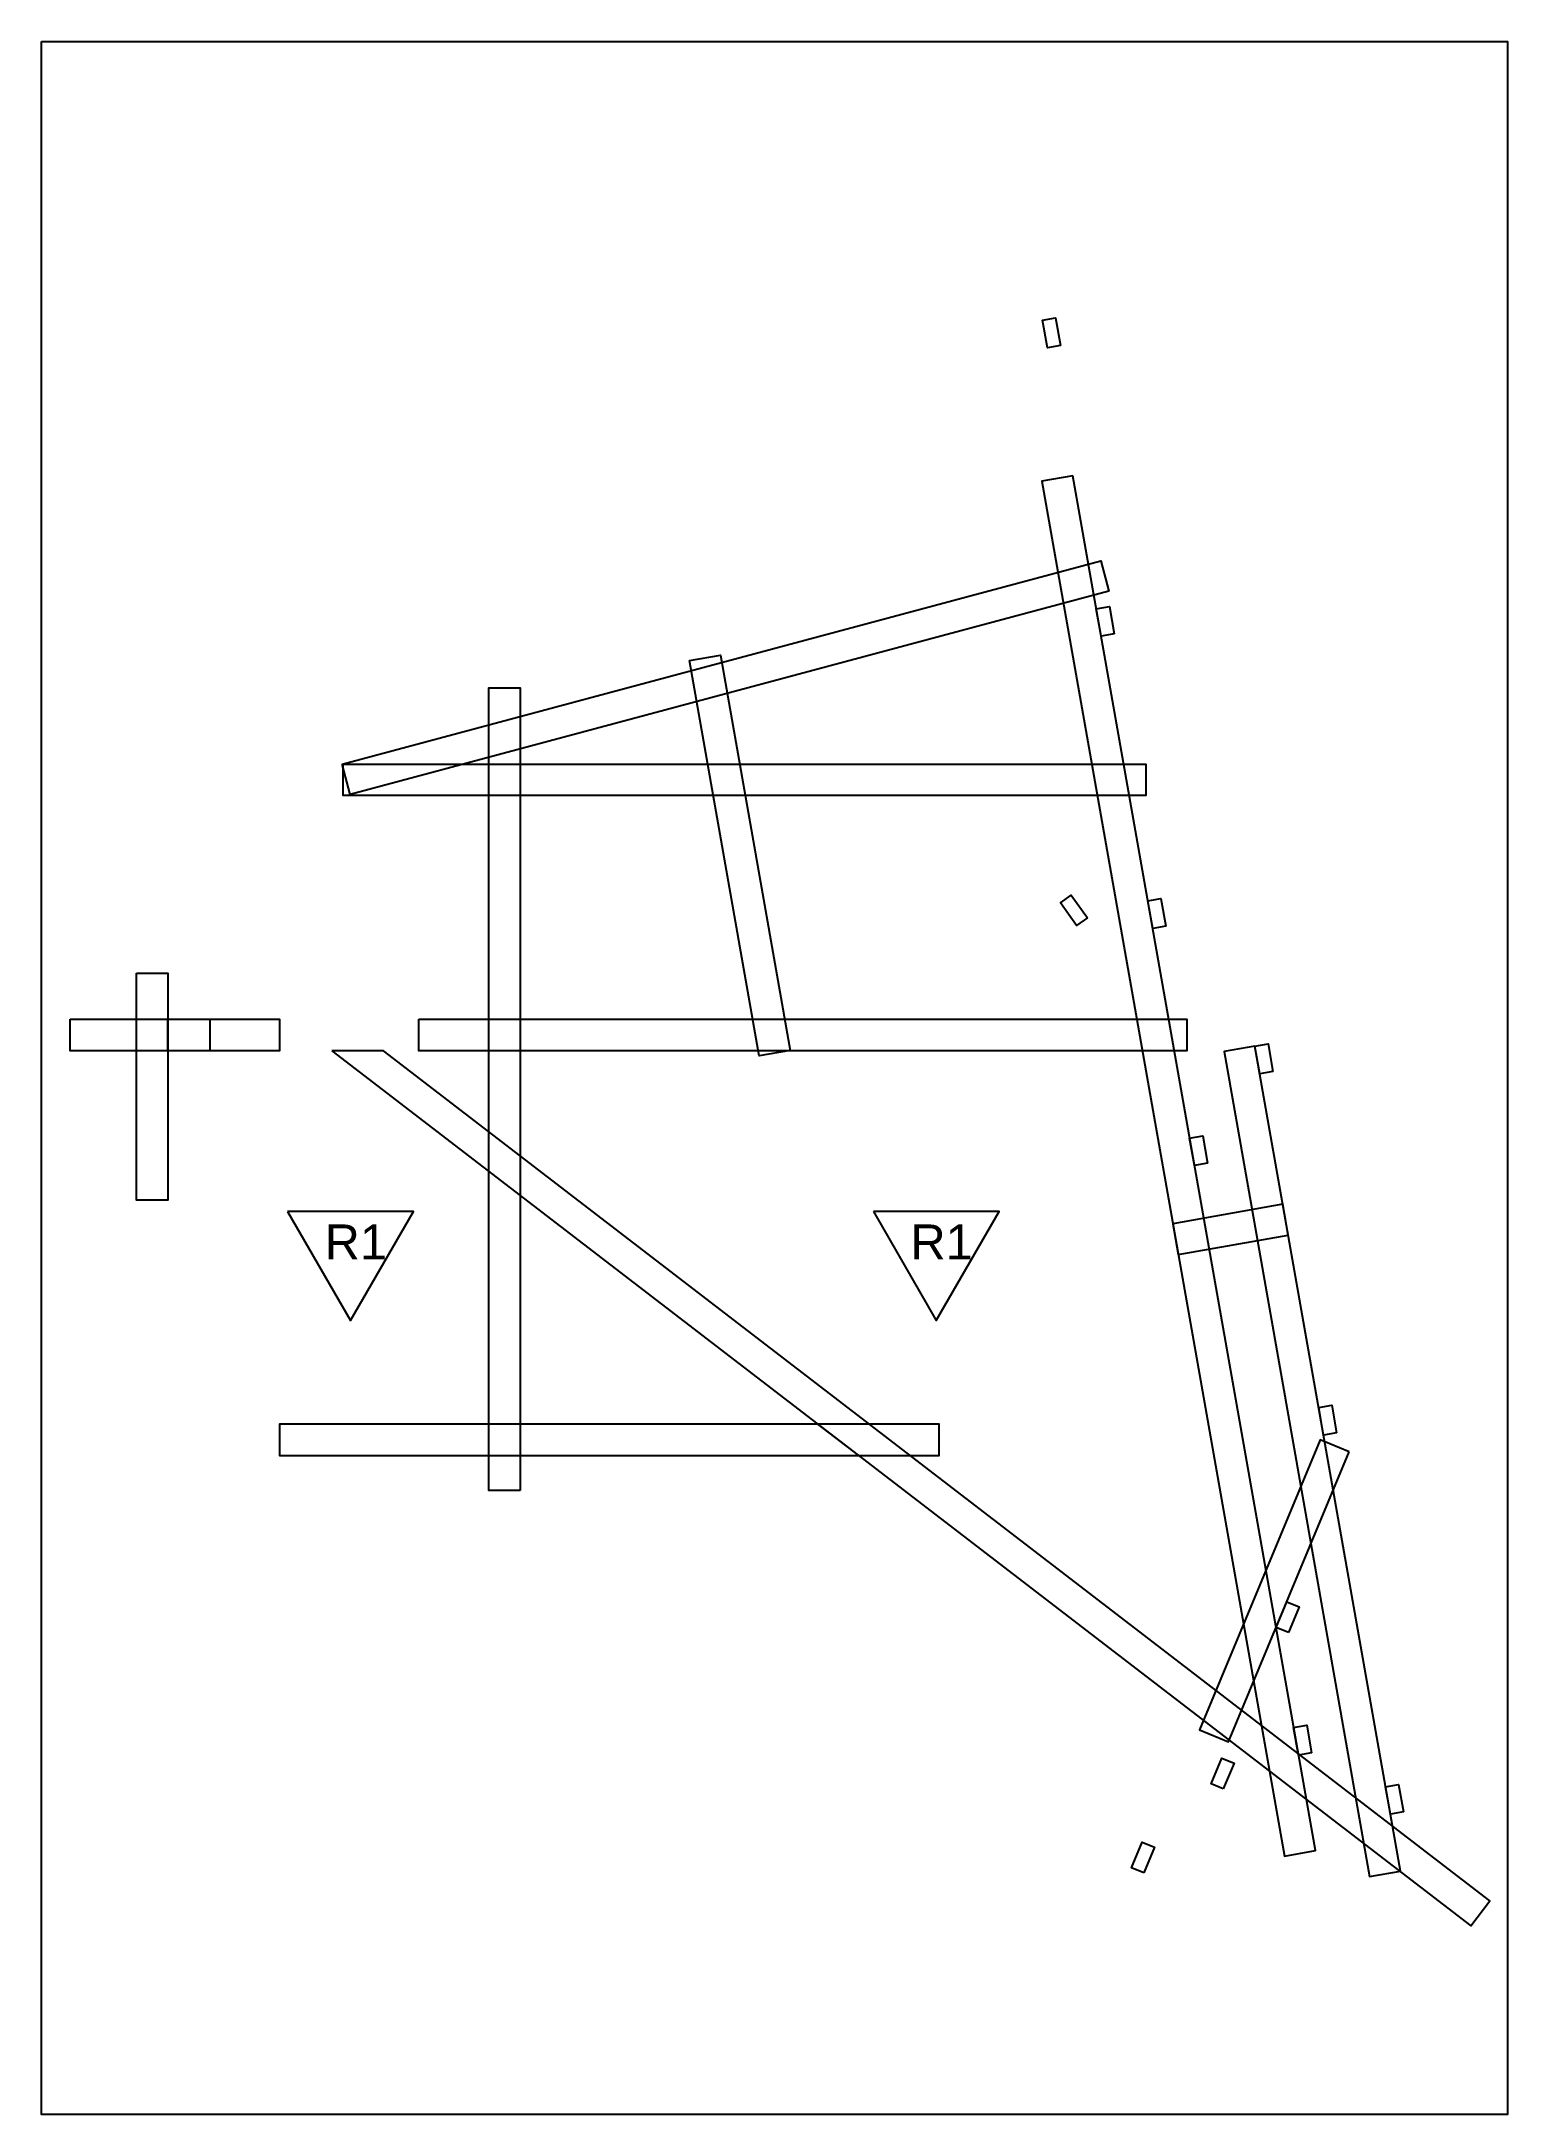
# Model space of a CAD drawing. Header units: millimetres. Extents: x -2666 to 6286, y -11880 to 4849.
# Drawn here: x -576 to -156, y 972 to 1566 of the extents above; entities that cross this region are included whole.
import ezdxf

# ---------------------------------------------------------------- set-up
doc = ezdxf.new("R2010")
doc.units = ezdxf.units.MM
for name, color, linetype in [('0-rib1', 6, 'Continuous'), ('座標', 3, 'Continuous'), ('樑', 4, 'Continuous')]:
    doc.layers.add(name, color=color, linetype=linetype)
doc.layers.add('default', color=11, linetype='Continuous', plot=False)
doc.styles.get("Standard").update_dxf_attribs({"font": 'arial.ttf'})

msp = doc.modelspace()

# ---------------------------------------------------------------- texts
at = {"layer": '座標', "char_height": 10, "attachment_point": 1}
for insert in [(-494.471, 1227.104), (-326.645, 1227.104)]:
    msp.add_mtext_dynamic_manual_height_columns('R1', width=22.24738, gutter_width=12.5, heights=[0], dxfattribs=dict(at, insert=insert))

# ---------------------------------------------------------------- linework, layer by layer
at = {"layer": '0-rib1'}
for points in [[(-280.111, 1441.597), (-288.974, 1440.034), (-219.515, 1046.111), (-210.652, 1047.674)], [(-489.463, 1358.975), (-272.13, 1417.209), (-269.801, 1408.516), (-487.134, 1350.282)], [(-438.441, 1150.885), (-447.441, 1150.885), (-447.441, 1380.885), (-438.441, 1380.885)], [(-489.205, 1359.009), (-259.205, 1359.009), (-259.205, 1350.009), (-489.205, 1350.009)], [(-548.366, 1299.071), (-539.366, 1299.071), (-539.366, 1234.071), (-548.366, 1234.071)], [(-567.366, 1285.885), (-527.366, 1285.885), (-527.366, 1276.885), (-567.366, 1276.885)], [(-539.366, 1285.885), (-507.366, 1285.885), (-507.366, 1276.885), (-539.366, 1276.885)], [(-467.441, 1285.885), (-247.441, 1285.885), (-247.441, 1276.885), (-467.441, 1276.885)], [(-227.94, 1278.173), (-236.804, 1276.611), (-195.128, 1040.257), (-186.265, 1041.82)], [(-218.39, 1224.009), (-219.952, 1232.872), (-251.466, 1227.316), (-249.903, 1218.452)], [(-353.161, 1169.885), (-507.441, 1169.885), (-507.441, 1160.885), (-341.452, 1160.885)], [(-438.441, 1160.885), (-318.441, 1160.885), (-318.441, 1169.885), (-438.441, 1169.885)], [(-200.918, 1161.959), (-209.227, 1165.418), (-243.814, 1082.329), (-235.505, 1078.87)]]:
    msp.add_lwpolyline(points, close=True, dxfattribs=at)
for points in [[(-389.917, 1388.67), (-381.054, 1390.232), (-361.085, 1276.979), (-369.948, 1275.417), (-389.917, 1388.67)], [(-227.94, 1278.173), (-224.198, 1278.833)], [(-492.371, 1276.885), (-166.118, 1026.119), (-160.633, 1033.255), (-477.603, 1276.885), (-492.371, 1276.885)]]:
    msp.add_lwpolyline(points, dxfattribs=at)
at = {"layer": 'default'}
msp.add_lwpolyline([(-575.591, 1566.064), (-155.591, 1566.064), (-155.591, 972.064), (-575.591, 972.064)], close=True, dxfattribs=at)
at = {"layer": '座標'}
for points in [[(-505.073, 1230.773), (-487.063, 1199.579), (-469.053, 1230.773)], [(-337.246, 1230.773), (-319.236, 1199.579), (-301.226, 1230.773)]]:
    msp.add_lwpolyline(points, close=True, dxfattribs=at)
at = {"layer": '樑'}
for points in [[(-283.655, 1478.974), (-287.398, 1478.314), (-288.787, 1486.193), (-285.045, 1486.852), (-283.655, 1478.974)], [(-268.267, 1396.309), (-272.009, 1395.649), (-273.398, 1403.528), (-269.656, 1404.188), (-268.267, 1396.309)], [(-275.963, 1314.965), (-279.064, 1312.769), (-283.687, 1319.298), (-280.586, 1321.494), (-275.963, 1314.965)], [(-253.506, 1312.597), (-257.248, 1311.937), (-258.638, 1319.815), (-254.895, 1320.475), (-253.506, 1312.597)], [(-222.809, 1270.955), (-226.551, 1270.295), (-227.94, 1278.173), (-224.198, 1278.833), (-222.809, 1270.955)], [(-241.525, 1244.649), (-245.267, 1243.989), (-246.657, 1251.868), (-242.914, 1252.527), (-241.525, 1244.649)], [(-204.555, 1167.431), (-208.297, 1166.771), (-209.686, 1174.65), (-205.944, 1175.31), (-204.555, 1167.431)], [(-218.37, 1110.145), (-221.879, 1111.605), (-218.804, 1118.991), (-215.296, 1117.531), (-218.37, 1110.145)], [(-211.738, 1075.719), (-215.481, 1075.059), (-216.87, 1082.938), (-213.127, 1083.597), (-211.738, 1075.719)], [(-237.009, 1065.369), (-240.517, 1066.83), (-237.442, 1074.215), (-233.934, 1072.755), (-237.009, 1065.369)], [(-185.398, 1058.787), (-189.14, 1058.127), (-190.529, 1066.005), (-186.787, 1066.665), (-185.398, 1058.787)], [(-259.814, 1041.289), (-263.322, 1042.749), (-260.248, 1050.135), (-256.739, 1048.675), (-259.814, 1041.289)]]:
    msp.add_lwpolyline(points, dxfattribs=at)

msp.set_redraw_order([(e.dxf.handle, doc.entitydb.next_handle()) for e in msp.query("TEXT MTEXT ATTDEF DIMENSION ARC_DIMENSION")])  # texts and dimensions are drawn at this point

doc.saveas('drawing.dxf')
